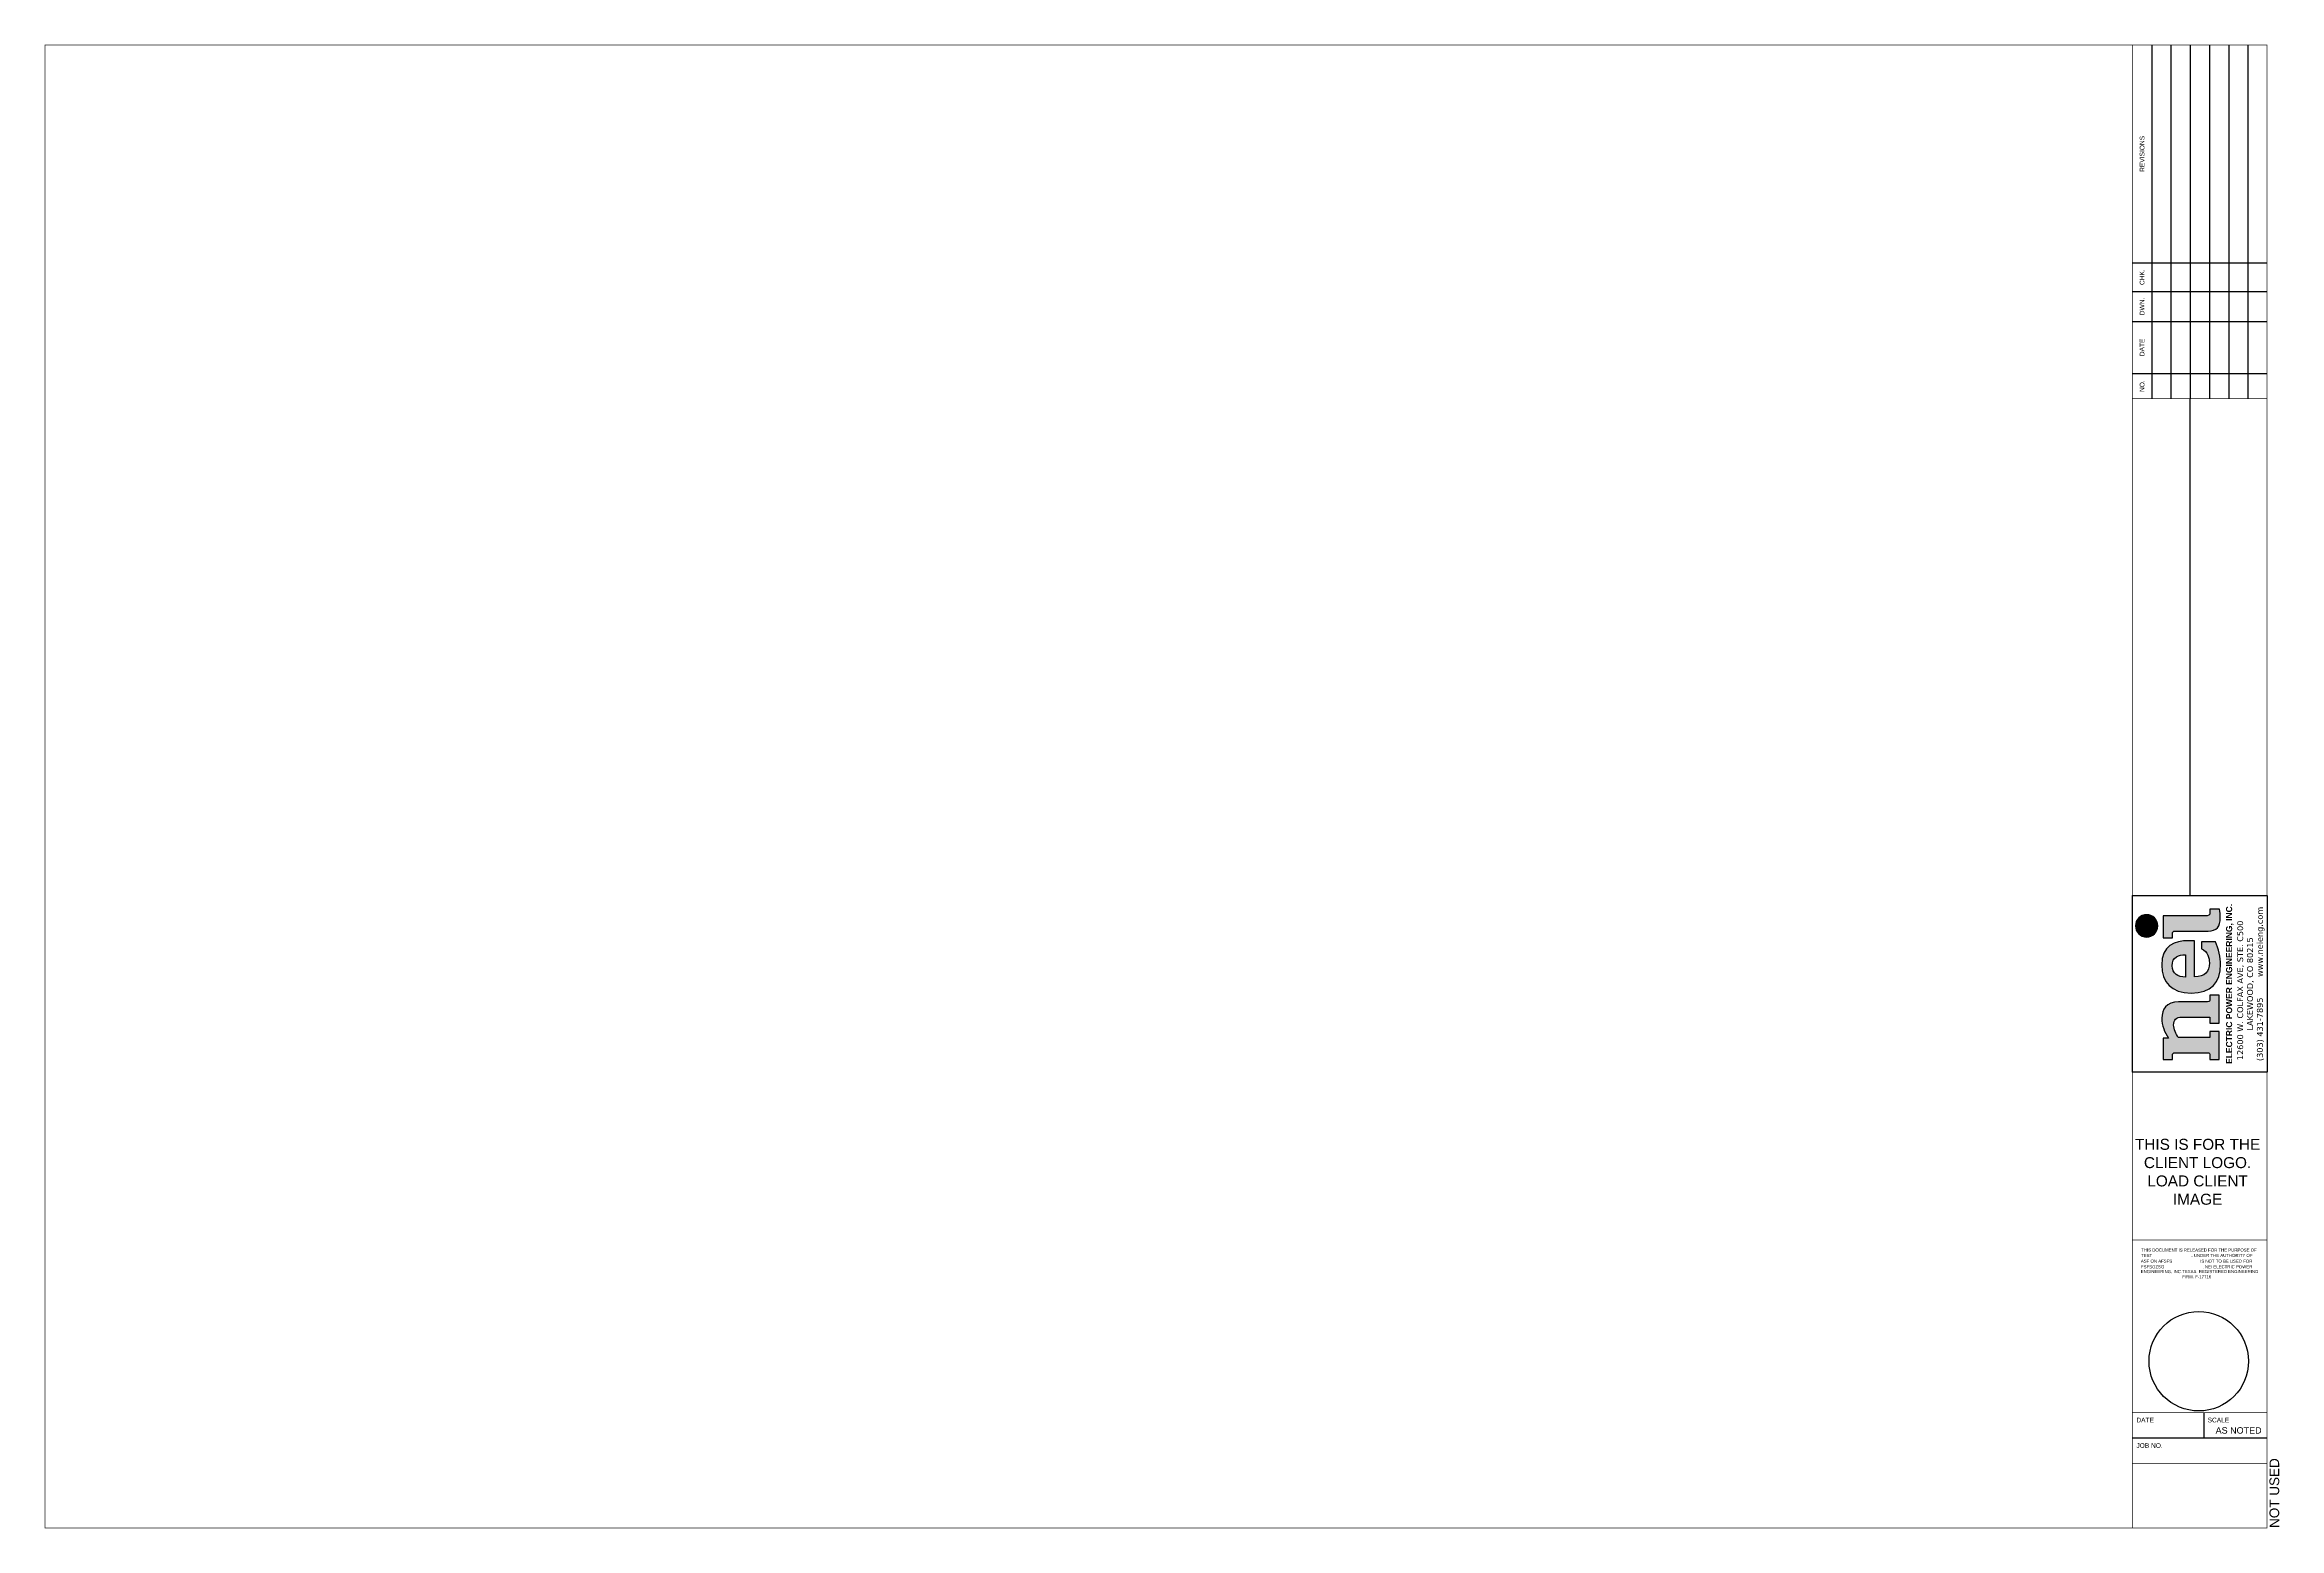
# Model space of a CAD drawing. Header units: feet. Extents: x 0 to 34.7, y 0 to 23.
import ezdxf
from ezdxf.enums import TextEntityAlignment as Align

# ---------------------------------------------------------------- set-up
doc = ezdxf.new("R2010")
doc.units = ezdxf.units.FT
doc.header["$MEASUREMENT"] = 0
for name, color, linetype in [('E-TEXT', 7, 'Continuous'), ('G-ANNO-TEXT', 1, 'Continuous'), ('G-ANNO-TTBL', 1, 'Continuous')]:
    doc.layers.add(name, color=color, linetype=linetype)
doc.layers.add('G-NPLT', color=67, linetype='Continuous', plot=False)
doc.styles.add('NEI-A', font='arial.ttf')

# ---------------------------------------------------------------- blocks, each defined once
blk = doc.blocks.new('nei-logo')
at = {"layer": 'G-ANNO-TTBL', "true_color": 0xbd3b4b}
h = blk.add_hatch(color=15, dxfattribs=at)
h.dxf.hatch_style = 2
edge = h.paths.add_edge_path()
edge.add_spline(control_points=[(0.695, 0.79), (0.695, 0.882), (0.77, 0.956), (0.861, 0.956), (0.953, 0.956), (1.027, 0.882), (1.027, 0.79), (1.027, 0.699), (0.953, 0.624), (0.861, 0.624), (0.77, 0.624), (0.695, 0.699), (0.695, 0.79)], knot_values=[0, 0, 0, 0, 1, 1, 1, 2, 2, 2, 3, 3, 3, 4, 4, 4, 4], degree=3, periodic=0)
h = blk.add_hatch(color=15, dxfattribs=at)
h.dxf.hatch_style = 2
edge = h.paths.add_edge_path()
edge.add_spline(control_points=[(-0.266, -0.114), (-0.266, -0.146), (-0.252, -0.151), (-0.228, -0.151), (-0.228, -0.151), (-0.165, -0.151), (-0.165, -0.151), (-0.165, -0.151), (-0.165, -0.288), (-0.165, -0.288), (-0.165, -0.288), (-0.584, -0.288), (-0.584, -0.288), (-0.584, -0.288), (-0.584, -0.151), (-0.584, -0.151), (-0.584, -0.151), (-0.492, -0.151), (-0.492, -0.151), (-0.492, -0.151), (-0.492, 0.269), (-0.492, 0.269), (-0.492, 0.353), (-0.535, 0.389), (-0.611, 0.389), (-0.666, 0.389), (-0.743, 0.356), (-0.796, 0.321), (-0.796, 0.321), (-0.796, -0.151), (-0.796, -0.151), (-0.796, -0.151), (-0.704, -0.151), (-0.704, -0.151), (-0.704, -0.151), (-0.704, -0.288), (-0.704, -0.288), (-0.704, -0.288), (-1.123, -0.288), (-1.123, -0.288), (-1.123, -0.288), (-1.123, -0.151), (-1.123, -0.151), (-1.123, -0.151), (-1.062, -0.151), (-1.062, -0.151), (-1.036, -0.151), (-1.022, -0.146), (-1.022, -0.114), (-1.022, -0.114), (-1.022, 0.367), (-1.022, 0.367), (-1.022, 0.399), (-1.036, 0.405), (-1.062, 0.405), (-1.062, 0.405), (-1.123, 0.405), (-1.123, 0.405), (-1.123, 0.405), (-1.123, 0.544), (-1.123, 0.544), (-1.123, 0.544), (-0.805, 0.544), (-0.805, 0.544), (-0.805, 0.544), (-0.805, 0.465), (-0.805, 0.465), (-0.718, 0.524), (-0.616, 0.564), (-0.509, 0.564), (-0.38, 0.564), (-0.266, 0.497), (-0.266, 0.315), (-0.266, 0.315), (-0.266, -0.114), (-0.266, -0.114)], knot_values=[0, 0, 0, 0, 1, 1, 1, 2, 2, 2, 3, 3, 3, 4, 4, 4, 5, 5, 5, 6, 6, 6, 7, 7, 7, 8, 8, 8, 9, 9, 9, 10, 10, 10, 11, 11, 11, 12, 12, 12, 13, 13, 13, 14, 14, 14, 15, 15, 15, 16, 16, 16, 17, 17, 17, 18, 18, 18, 19, 19, 19, 20, 20, 20, 21, 21, 21, 22, 22, 22, 23, 23, 23, 24, 24, 24, 25, 25, 25, 25], degree=3, periodic=0)
h = blk.add_hatch(color=15, dxfattribs=at)
h.dxf.hatch_style = 2
edge = h.paths.add_edge_path()
edge.add_spline(control_points=[(-0.135, 0.13), (-0.135, 0.419), (0.029, 0.566), (0.276, 0.566), (0.57, 0.566), (0.641, 0.373), (0.641, 0.165), (0.641, 0.165), (0.641, 0.081), (0.641, 0.081), (0.641, 0.081), (0.105, 0.081), (0.105, 0.081), (0.107, -0.076), (0.175, -0.142), (0.314, -0.142), (0.383, -0.142), (0.479, -0.123), (0.522, -0.023), (0.522, -0.023), (0.625, -0.023), (0.625, -0.023), (0.625, -0.023), (0.625, -0.232), (0.625, -0.232), (0.528, -0.279), (0.382, -0.307), (0.291, -0.307), (0.019, -0.307), (-0.135, -0.172), (-0.135, 0.13)], knot_values=[0, 0, 0, 0, 1, 1, 1, 2, 2, 2, 3, 3, 3, 4, 4, 4, 5, 5, 5, 6, 6, 6, 7, 7, 7, 8, 8, 8, 9, 9, 9, 10, 10, 10, 10], degree=3, periodic=0)
edge = h.paths.add_edge_path()
edge.add_spline(control_points=[(0.431, 0.214), (0.431, 0.311), (0.403, 0.411), (0.27, 0.411), (0.152, 0.411), (0.102, 0.324), (0.102, 0.214), (0.102, 0.214), (0.431, 0.214), (0.431, 0.214)], knot_values=[0, 0, 0, 0, 1, 1, 1, 2, 2, 2, 3, 3, 3, 3], degree=3, periodic=0)
h = blk.add_hatch(color=15, dxfattribs=at)
h.dxf.hatch_style = 2
edge = h.paths.add_edge_path()
edge.add_spline(control_points=[(1.062, -0.151), (1.062, -0.151), (1.111, -0.151), (1.111, -0.151), (1.111, -0.151), (1.111, -0.291), (1.111, -0.291), (1.065, -0.301), (1.024, -0.304), (0.987, -0.304), (0.845, -0.304), (0.784, -0.25), (0.784, -0.122), (0.784, -0.122), (0.784, 0.367), (0.784, 0.367), (0.784, 0.399), (0.771, 0.405), (0.744, 0.405), (0.744, 0.405), (0.684, 0.405), (0.684, 0.405), (0.684, 0.405), (0.684, 0.544), (0.684, 0.544), (0.684, 0.544), (1.01, 0.544), (1.01, 0.544), (1.01, 0.544), (1.01, -0.082), (1.01, -0.082), (1.01, -0.125), (1.022, -0.151), (1.062, -0.151)], knot_values=[0, 0, 0, 0, 1, 1, 1, 2, 2, 2, 3, 3, 3, 4, 4, 4, 5, 5, 5, 6, 6, 6, 7, 7, 7, 8, 8, 8, 9, 9, 9, 10, 10, 10, 11, 11, 11, 11], degree=3, periodic=0)
at = {"layer": 'Defpoints'}
blk.add_lwpolyline([(1.313, 1), (1.313, -1), (-1.312, -1), (-1.312, 1)], close=True, dxfattribs=at)
at = {"layer": 'G-ANNO-TTBL', "color": 15, "true_color": 0xbd3b4b}
for points, knots in [([(0.695, 0.79), (0.695, 0.882), (0.77, 0.956), (0.861, 0.956), (0.953, 0.956), (1.027, 0.882), (1.027, 0.79), (1.027, 0.699), (0.953, 0.624), (0.861, 0.624), (0.77, 0.624), (0.695, 0.699), (0.695, 0.79)], [0, 0, 0, 0, 1, 1, 1, 2, 2, 2, 3, 3, 3, 4, 4, 4, 4]), ([(-0.266, -0.114), (-0.266, -0.146), (-0.252, -0.151), (-0.228, -0.151), (-0.228, -0.151), (-0.165, -0.151), (-0.165, -0.151), (-0.165, -0.151), (-0.165, -0.288), (-0.165, -0.288), (-0.165, -0.288), (-0.584, -0.288), (-0.584, -0.288), (-0.584, -0.288), (-0.584, -0.151), (-0.584, -0.151), (-0.584, -0.151), (-0.492, -0.151), (-0.492, -0.151), (-0.492, -0.151), (-0.492, 0.269), (-0.492, 0.269), (-0.492, 0.353), (-0.535, 0.389), (-0.611, 0.389), (-0.666, 0.389), (-0.743, 0.356), (-0.796, 0.321), (-0.796, 0.321), (-0.796, -0.151), (-0.796, -0.151), (-0.796, -0.151), (-0.704, -0.151), (-0.704, -0.151), (-0.704, -0.151), (-0.704, -0.288), (-0.704, -0.288), (-0.704, -0.288), (-1.123, -0.288), (-1.123, -0.288), (-1.123, -0.288), (-1.123, -0.151), (-1.123, -0.151), (-1.123, -0.151), (-1.062, -0.151), (-1.062, -0.151), (-1.036, -0.151), (-1.022, -0.146), (-1.022, -0.114), (-1.022, -0.114), (-1.022, 0.367), (-1.022, 0.367), (-1.022, 0.399), (-1.036, 0.405), (-1.062, 0.405), (-1.062, 0.405), (-1.123, 0.405), (-1.123, 0.405), (-1.123, 0.405), (-1.123, 0.544), (-1.123, 0.544), (-1.123, 0.544), (-0.805, 0.544), (-0.805, 0.544), (-0.805, 0.544), (-0.805, 0.465), (-0.805, 0.465), (-0.718, 0.524), (-0.616, 0.564), (-0.509, 0.564), (-0.38, 0.564), (-0.266, 0.497), (-0.266, 0.315), (-0.266, 0.315), (-0.266, -0.114), (-0.266, -0.114)], [0, 0, 0, 0, 1, 1, 1, 2, 2, 2, 3, 3, 3, 4, 4, 4, 5, 5, 5, 6, 6, 6, 7, 7, 7, 8, 8, 8, 9, 9, 9, 10, 10, 10, 11, 11, 11, 12, 12, 12, 13, 13, 13, 14, 14, 14, 15, 15, 15, 16, 16, 16, 17, 17, 17, 18, 18, 18, 19, 19, 19, 20, 20, 20, 21, 21, 21, 22, 22, 22, 23, 23, 23, 24, 24, 24, 25, 25, 25, 25]), ([(-0.135, 0.13), (-0.135, 0.419), (0.029, 0.566), (0.276, 0.566), (0.57, 0.566), (0.641, 0.373), (0.641, 0.165), (0.641, 0.165), (0.641, 0.081), (0.641, 0.081), (0.641, 0.081), (0.105, 0.081), (0.105, 0.081), (0.107, -0.076), (0.175, -0.142), (0.314, -0.142), (0.383, -0.142), (0.479, -0.123), (0.522, -0.023), (0.522, -0.023), (0.625, -0.023), (0.625, -0.023), (0.625, -0.023), (0.625, -0.232), (0.625, -0.232), (0.528, -0.279), (0.382, -0.307), (0.291, -0.307), (0.019, -0.307), (-0.135, -0.172), (-0.135, 0.13)], [0, 0, 0, 0, 1, 1, 1, 2, 2, 2, 3, 3, 3, 4, 4, 4, 5, 5, 5, 6, 6, 6, 7, 7, 7, 8, 8, 8, 9, 9, 9, 10, 10, 10, 10]), ([(0.431, 0.214), (0.431, 0.311), (0.403, 0.411), (0.27, 0.411), (0.152, 0.411), (0.102, 0.324), (0.102, 0.214), (0.102, 0.214), (0.431, 0.214), (0.431, 0.214)], [0, 0, 0, 0, 1, 1, 1, 2, 2, 2, 3, 3, 3, 3]), ([(1.062, -0.151), (1.062, -0.151), (1.111, -0.151), (1.111, -0.151), (1.111, -0.151), (1.111, -0.291), (1.111, -0.291), (1.065, -0.301), (1.024, -0.304), (0.987, -0.304), (0.845, -0.304), (0.784, -0.25), (0.784, -0.122), (0.784, -0.122), (0.784, 0.367), (0.784, 0.367), (0.784, 0.399), (0.771, 0.405), (0.744, 0.405), (0.744, 0.405), (0.684, 0.405), (0.684, 0.405), (0.684, 0.405), (0.684, 0.544), (0.684, 0.544), (0.684, 0.544), (1.01, 0.544), (1.01, 0.544), (1.01, 0.544), (1.01, -0.082), (1.01, -0.082), (1.01, -0.125), (1.022, -0.151), (1.062, -0.151)], [0, 0, 0, 0, 1, 1, 1, 2, 2, 2, 3, 3, 3, 4, 4, 4, 5, 5, 5, 6, 6, 6, 7, 7, 7, 8, 8, 8, 9, 9, 9, 10, 10, 10, 11, 11, 11, 11])]:
    blk.add_open_spline(points, degree=3, knots=knots, dxfattribs=at)
at = {"color": 7, "insert": (0, -0.39), "char_height": 0.08785, "attachment_point": 2}
blk.add_mtext_dynamic_manual_height_columns('\\pxsm1.1,t29;{\\fArial|b1|i0|c0|p34;\\H1.02447x;ELECTRIC POWER ENGINEERING, INC.\\fVerdana|b0|i0|c0|p34;\\H0.97611x;\\W1.05;\\P\\psm1,qc;\\W1;12600 W. COLFAX AVE, STE. C500      LAKEWOOD, CO 80215\\P\\ptz;(303) 431-7895        www.neieng.com}', width=2.59625, gutter_width=1, heights=[0], dxfattribs=at)
blk = doc.blocks.new('24 x 36 titleblock')
at = {"layer": 'G-ANNO-TTBL', "color": 7}
for p, q in [((32.708, 0), (32.708, -5.489)), ((32.708, 0), (32.708, -5.489)), ((32.708, 0), (32.708, -5.489)), ((33.006, 0), (33.006, -5.489)), ((33.006, 0), (33.006, -5.489)), ((33.006, 0), (33.006, -5.489)), ((33.305, 0), (33.305, -5.489)), ((33.305, 0), (33.305, -5.489)), ((33.305, 0), (33.305, -5.489)), ((33.604, 0), (33.604, -5.489)), ((33.604, 0), (33.604, -5.489)), ((33.604, 0), (33.604, -5.489)), ((33.903, 0), (33.903, -5.489)), ((33.903, 0), (33.903, -5.489)), ((33.903, 0), (33.903, -5.489)), ((34.201, 0), (34.201, -5.489)), ((34.201, 0), (34.201, -5.489)), ((34.201, 0), (34.201, -5.489)), ((33.305, -13.197), (33.305, -5.489)), ((33.305, -13.197), (33.305, -5.489)), ((33.305, -13.197), (33.305, -5.489)), ((33.515, -21.223), (33.515, -21.615)), ((33.515, -21.223), (33.515, -21.615)), ((33.515, -21.223), (33.515, -21.615)), ((32.409, -21.615), (34.5, -21.615)), ((32.409, -21.615), (34.5, -21.615)), ((32.409, -21.615), (34.5, -21.615))]:
    blk.add_line(p, q, dxfattribs=at)
at = {"layer": 'G-ANNO-TTBL', "color": 7, "const_width": 0.0105}
blk.add_lwpolyline([(0, 0), (34.5, 0), (34.5, -23.011), (0, -23.011)], close=True, dxfattribs=at)
blk.add_lwpolyline([(0, 0), (34.5, 0), (34.5, -23.011), (0, -23.011)], close=True, dxfattribs=at)
blk.add_lwpolyline([(0, 0), (34.5, 0), (34.5, -23.011), (0, -23.011)], close=True, dxfattribs=at)
at = {"layer": 'G-ANNO-TTBL', "color": 7}
for points, const_width in [([(32.409, 0), (32.409, -23.011)], 0.0105), ([(32.409, 0), (32.409, -23.011)], 0.0105), ([(32.409, 0), (32.409, -23.011)], 0.0105), ([(34.5, -5.489), (32.409, -5.489)], 0.0105), ([(34.5, -5.489), (32.409, -5.489)], 0.0105), ([(34.5, -5.489), (32.409, -5.489)], 0.0105), ([(34.5, -13.197), (32.409, -13.197)], 0.0105), ([(34.5, -13.197), (32.409, -13.197)], 0.0105), ([(34.5, -15.941), (32.409, -15.941)], 0.0105), ([(34.5, -15.941), (32.409, -15.941)], 0.0105), ([(32.409, -18.541), (34.5, -18.541)], 0.01), ([(32.409, -21.223), (34.5, -21.223)], 0.0105), ([(32.409, -21.223), (34.5, -21.223)], 0.0105), ([(32.409, -21.223), (34.5, -21.223)], 0.0105), ([(32.409, -22.007), (34.5, -22.007)], 0.0105), ([(32.409, -22.007), (34.5, -22.007)], 0.0105), ([(32.409, -22.007), (34.5, -22.007)], 0.0105)]:
    blk.add_lwpolyline(points, dxfattribs=dict(at, const_width=const_width))
for points in [[(32.409, -3.378), (34.5, -3.378)], [(32.409, -3.378), (34.5, -3.378)], [(32.409, -3.378), (34.5, -3.378)], [(32.409, -3.826), (34.5, -3.826)], [(32.409, -3.826), (34.5, -3.826)], [(32.409, -3.826), (34.5, -3.826)], [(32.409, -4.288), (34.5, -4.288)], [(32.409, -4.288), (34.5, -4.288)], [(32.409, -4.288), (34.5, -4.288)], [(32.409, -5.096), (34.5, -5.096)], [(32.409, -5.096), (34.5, -5.096)], [(32.409, -5.096), (34.5, -5.096)]]:
    blk.add_lwpolyline(points, dxfattribs=at)
at = {"layer": 'G-ANNO-TTBL', "xscale": 1.04545455, "yscale": 1.04545455, "zscale": 1.04545455, "rotation": 90}
blk.add_blockref('nei-logo', (33.455, -14.569), dxfattribs=at)
blk.add_blockref('nei-logo', (33.455, -14.569), dxfattribs=at)
at = {"layer": 'G-ANNO-TTBL', "style": 'NEI-A'}
for s, p in [('REVISIONS', (32.558, -1.689)), ('REVISIONS', (32.558, -1.689)), ('REVISIONS', (32.558, -1.689)), ('CHK.', (32.558, -3.602)), ('CHK.', (32.558, -3.602)), ('CHK.', (32.558, -3.602)), ('DWN.', (32.558, -4.057)), ('DWN.', (32.558, -4.057)), ('DWN.', (32.558, -4.057)), ('DATE', (32.558, -4.692)), ('DATE', (32.558, -4.692)), ('DATE', (32.558, -4.692)), ('NO.', (32.558, -5.293)), ('NO.', (32.558, -5.293)), ('NO.', (32.558, -5.293))]:
    blk.add_text(s, height=0.0732, rotation=90, dxfattribs=at).set_placement(p, align=Align.MIDDLE)
for s, p in [('DATE', (32.47, -21.373)), ('DATE', (32.47, -21.373)), ('DATE', (32.47, -21.373)), ('SCALE', (33.576, -21.373)), ('SCALE', (33.576, -21.373)), ('SCALE', (33.576, -21.373)), ('JOB NO.', (32.47, -21.768)), ('JOB NO.', (32.47, -21.768)), ('JOB NO.', (32.47, -21.768))]:
    blk.add_text(s, height=0.0732, dxfattribs=at).set_placement(p)
blk = doc.blocks.new('*U6')
at = {"layer": 'G-NPLT', "color": 0, "insert": (0.535, 0), "char_height": 0.15, "width": 8.2683, "attachment_point": 8, "style": 'NEI-A'}
blk.add_mtext('NOT USED', dxfattribs=at)
blk = doc.blocks.new('*U27')
at = {"style": 'NEI-A'}
for tag, p in [('PE-NAME-AND-DATE', (-1.904, 0.941)), ('NOT-TO-BE-USED-FOR', (-1.9, 0.757)), ('FOR-THE-PURPOSE-OF', (-1.898, 1.124))]:
    blk.add_attdef(tag, p, '', height=0.1, dxfattribs=at)
at = {"layer": 'G-ANNO-TEXT', "char_height": 0.1, "style": 'NEI-A'}
for s, insert, width, attachment_point in [('THIS DOCUMENT IS RELEASED FOR THE PURPOSE OF ', (-0.029, 1.347), 3.83022, 5), ('\\pxql;. UNDER THE AUTHORITY OF                                                                                                                                                                                                                                                                                                                                                                                                           ', (1.692, 1.123), 1.96594, 9), ('IS NOT TO BE USED FOR                                                                                                                                                                                           ', (1.692, 0.939), 4.45877, 9), ('. NEI ELECTRIC POWER', (1.692, 0.755), 2.75815, 9), ('\\pxql;TEXAS  REGISTERED ENGINEERING \\PFIRM. F-17716                                                                                                                                                                                                                                                                                                                                                                                                     ', (0.878, 0.569), 2.89779, 5)]:
    blk.add_mtext(s, dxfattribs=dict(at, insert=insert, width=width, attachment_point=attachment_point))
at = {"layer": 'G-ANNO-TEXT', "insert": (-1.241, 0.643), "char_height": 0.1, "attachment_point": 5, "style": 'NEI-A'}
blk.add_mtext_dynamic_manual_height_columns('ENGINEERING, INC.', width=1.40414, gutter_width=0.5, heights=[0], dxfattribs=at)

msp = doc.modelspace()

# ---------------------------------------------------------------- linework, layer by layer
at = {"layer": 'G-NPLT'}
msp.add_circle((33.439, 2.587), 0.772, dxfattribs=at)

# ---------------------------------------------------------------- block references
at = {"xscale": 0.4811328913631148, "yscale": 0.4811328913631148, "zscale": 0.4811328913631148}
msp.add_blockref('*U27', (33.456, 3.664), dxfattribs=at).add_auto_attribs({'FOR-THE-PURPOSE-OF': 'TEST', 'PE-NAME-AND-DATE': 'ASF ON AFSFS', 'NOT-TO-BE-USED-FOR': 'FSFSGZSG'})
at = {"layer": 'E-TEXT', "rotation": 90}
msp.add_blockref('*U6', (34.689, 0.006), dxfattribs=at)
at = {"layer": 'G-ANNO-TTBL'}
msp.add_blockref('24 x 36 titleblock', (0, 23.011), dxfattribs=at)

# ---------------------------------------------------------------- texts
at = {"layer": 'G-ANNO-TTBL', "insert": (33.7, 1.513), "char_height": 0.1, "attachment_point": 4, "style": 'NEI-A'}
msp.add_mtext_dynamic_manual_height_columns('AS NOTED', width=0.85482, gutter_width=0.5, heights=[0], dxfattribs=at)
at = {"layer": 'G-NPLT', "insert": (32.376, 6.038), "char_height": 0.17037, "attachment_point": 1, "style": 'NEI-A'}
msp.add_mtext_dynamic_manual_height_columns('\\pxqc;THIS IS FOR THE CLIENT LOGO. LOAD CLIENT IMAGE', width=2.08795, gutter_width=0.73, heights=[0], dxfattribs=at)

doc.saveas('drawing.dxf')
